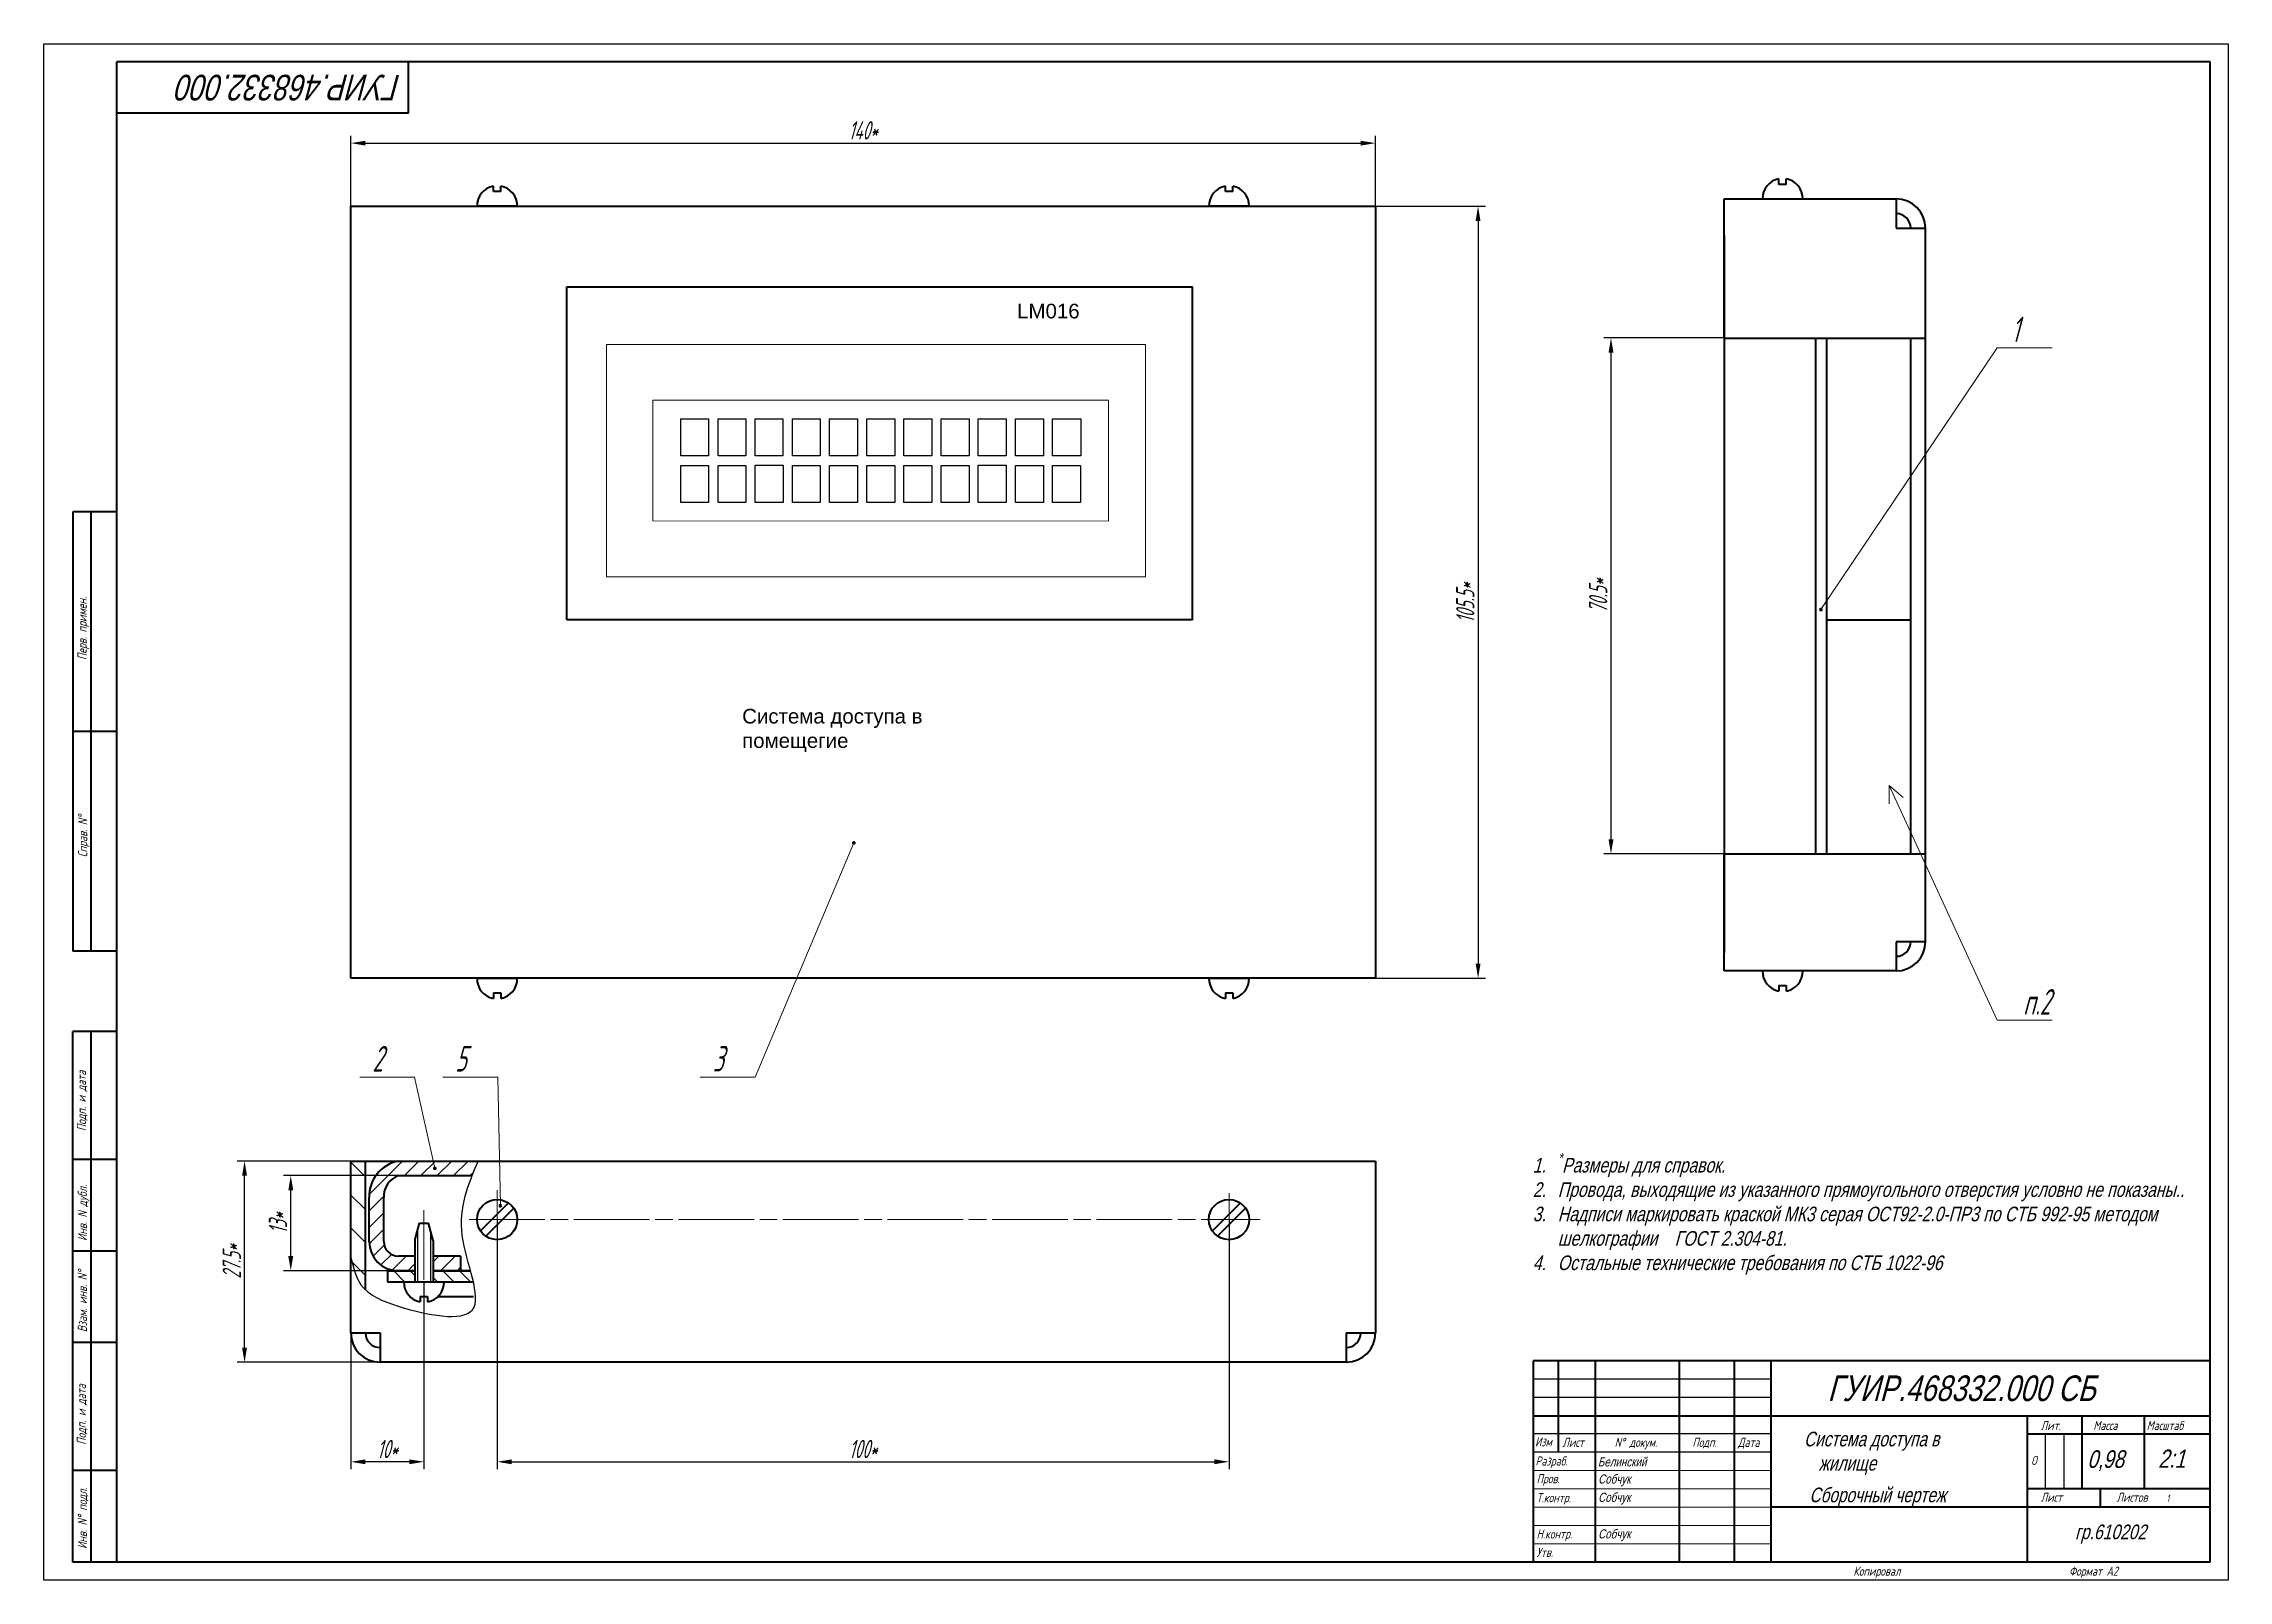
# Model space of a CAD drawing. Header units: millimetres. Extents: x 4478846 to 4492776, y 3796523 to 3799112.
# Drawn here: x 4491936 to 4492533, y 3796523 to 3796943 of the extents above; entities that cross this region are included whole.
import ezdxf
from ezdxf.enums import TextEntityAlignment as Align

# ---------------------------------------------------------------- set-up
doc = ezdxf.new("R2010")
doc.units = ezdxf.units.MM
doc.linetypes.add('CENTER2', pattern=[28.575, 19.05, -3.175, 3.175, -3.175])
doc.linetypes.add('HIDDEN2', pattern=[4.7625, 3.175, -1.5875])
doc.layers.get('0').update_dxf_attribs({"lineweight": 25})
doc.layers.get('Defpoints').update_dxf_attribs({"color": 5})
for name, color, linetype, lineweight in [('1', 1, 'Continuous', 40), ('2', 3, 'CENTER2', 20), ('3', 2, 'HIDDEN2', 20), ('dim', 7, 'Continuous', 20), ('Основная', 7, 'Continuous', 40), ('тонкая', 7, 'Continuous', 13)]:
    doc.layers.add(name, color=color, linetype=linetype, lineweight=lineweight)
for name, color, linetype in [('KONTUR', 7, 'Continuous'), ('Mechanical4', 56, 'Continuous'), ('MultiLayer', 9, 'Continuous'), ('Текст', 4, 'Continuous')]:
    doc.layers.add(name, color=color, linetype=linetype)
doc.styles.add('35', font='gostw.shx', dxfattribs={"width": 0.65, "oblique": 15, "height": 3.5})
doc.styles.add('5', font='gostw.shx', dxfattribs={"width": 0.75, "oblique": 15, "height": 5})
doc.styles.add('7', font='gostw.shx', dxfattribs={"width": 0.75, "oblique": 15, "height": 7})
doc.styles.add('ESKD', font='standarteskd.shx', dxfattribs={"width": 0.8, "oblique": 15})
doc.styles.get("Standard").update_dxf_attribs({"font": 'arial.ttf'})
doc.styles.add('стиль1', font='romans.shx', dxfattribs={"width": 0.75, "oblique": 15, "height": 3.5})
doc.dimstyles.new('BUT$0', dxfattribs={"dimtxt": 3.5, "dimasz": 4, "dimexe": 2, "dimexo": 0, "dimgap": 1, "dimtad": 1, "dimdec": 4, "dimzin": 9, "dimdsep": 46, "dimtxsty": '35', "dimcen": 0, "dimclrd": 256, "dimclre": 256, "dimclrt": 256, "dimadec": 0, "dimazin": 0, "dimtfac": 0.7, "dimtdec": 4, "dimtmove": 0, "dimatfit": 0, "dimfxl": 1, "dimtolj": 1, "dimtzin": 9, "dimarcsym": 0})

msp = doc.modelspace()

# ---------------------------------------------------------------- texts
at = {"oblique": 15, "width": 0.75}
for s, p in [('Система доступа в ', (4492416.77947, 3796559.48513)), ('жилище', (4492420.77486, 3796552.85956)), ('Сборочный чертеж', (4492418.25905, 3796544.20611))]:
    msp.add_text(s, height=4, dxfattribs=at).set_placement(p)
at = {"insert": (4492033.46461, 3796927.36336), "char_height": 7, "attachment_point": 1, "rotation": 180, "style": 'ESKD'}
msp.add_mtext_dynamic_manual_height_columns('ГУИР.468332.000 ', width=101.2474268, gutter_width=20, heights=[0], dxfattribs=at)
at = {"char_height": 4, "attachment_point": 1}
for s, width, insert in [('LM016', 40.9117523, (4492201.7507, 3796871.78936)), ('Система доступа в помещегие', 63.2140763, (4492126.61127, 3796761.06186))]:
    msp.add_mtext_dynamic_manual_height_columns(s, width=width, gutter_width=12.5, heights=[0], dxfattribs=dict(at, insert=insert))
at = {"attachment_point": 1, "style": 'ESKD'}
for s, width, insert, char_height in [('ГУИР.468332.000 СБ', 101.2474268, (4492423.21665, 3796578.86501), 7), ('Белинский', 29.917041, (4492360.45688, 3796556.49876), 2.5), ('Собчук', 29.917041, (4492360.52478, 3796551.81725), 2.5), ('Собчук', 29.917041, (4492360.52478, 3796546.81725), 2.5), ('Собчук', 29.917041, (4492360.52478, 3796536.81725), 2.5)]:
    msp.add_mtext_dynamic_manual_height_columns(s, width=width, gutter_width=20, heights=[0], dxfattribs=dict(at, insert=insert, char_height=char_height))
at = {"color": 7, "attachment_point": 1, "style": 'ESKD'}
for s, width, insert, char_height in [('0,98', 101.2474268, (4492494.21957, 3796558.40495), 4.8), ('2:1 ', 101.2474268, (4492513.55532, 3796558.61794), 5), ('гр.610202', 28.8781576, (4492490.85367, 3796538.10662), 4)]:
    msp.add_mtext_dynamic_manual_height_columns(s, width=width, gutter_width=20, heights=[0], dxfattribs=dict(at, insert=insert, char_height=char_height))
at = {"layer": '1', "style": '7', "oblique": 15, "width": 0.75}
for s, p in [('1', (4492474.49058, 3796861.26686)), ('п.2', (4492480.36558, 3796677.48063)), ('2', (4492026.99978, 3796661.93145)), ('5', (4492049.73176, 3796661.93145)), ('3', (4492120.05178, 3796661.93145))]:
    msp.add_text(s, height=7, dxfattribs=at).set_placement(p, align=Align.CENTER)
at = {"layer": 'MultiLayer', "color": 7, "lineweight": -2, "insert": (4492338.66426, 3796639.69135), "char_height": 4, "attachment_point": 1, "style": 'ESKD'}
msp.add_mtext_dynamic_manual_height_columns('\\A1;\\pxi-1.7082,l2.7082,t2.7082;1.^I{\\H0.7x;\\S*^ ;}Размеры для справок.{\\A0;\\P}2.^IПровода, выходящие из указанного прямоугольного отверстия условно не показаны{\\A0;..\\P3.^IНадписи маркировать краской МК3 серая ОСТ92-2.0-ПР3 по СТБ 992-95 методом шелкографии    ГОСТ 2.304-81.\\P4.^IОстальные технические требования по СТБ 1022-96}', width=187.5961338, gutter_width=50, heights=[74.00186], dxfattribs=at)
at = {"layer": 'Текст', "color": 7, "style": 'стиль1', "oblique": 15, "width": 0.75}
for s, p in [('Перв. примен.', (4491947.49119, 3796774.38527)), ('Справ. N%%d', (4491947.64626, 3796720.50019)), ('Подп. и дата', (4491947.31204, 3796645.64315)), ('Инв. N дубл.', (4491947.55668, 3796615.61826)), ('Взам. инв. N%%d', (4491947.55668, 3796590.69099)), ('Подп. и дата', (4491947.26182, 3796559.90641)), ('Инв. N%%d подл.', (4491947.55668, 3796531.4402))]:
    msp.add_text(s, height=2.5, rotation=90, dxfattribs=at).set_placement(p)
at = {"layer": 'Текст', "style": 'стиль1', "oblique": 15, "width": 0.75}
for s, p in [('Изм', (4492343.28341, 3796559.48488)), ('Лист', (4492350.75917, 3796559.33458)), ('N%%d докум. ', (4492365.04284, 3796559.33458)), ('Подп.', (4492386.29534, 3796559.33458)), ('Дата', (4492398.74645, 3796559.33458)), ('Разраб.', (4492343.39958, 3796554.23395)), ('Пров.', (4492343.70048, 3796549.40184)), ('Т.контр.', (4492343.70048, 3796544.20693)), ('Н.контр.', (4492343.70048, 3796534.2847))]:
    msp.add_text(s, height=2.5, dxfattribs=at).set_placement(p)
at = {"layer": 'Текст', "color": 7, "style": 'стиль1', "oblique": 15, "width": 0.75}
for s, height, p in [('Лит.', 2.5, (4492481.45625, 3796563.93795)), ('Масса', 2.5, (4492495.83075, 3796563.93795)), ('Масштаб', 2.5, (4492510.42297, 3796563.93795)), ('О', 2.5, (4492478.86118, 3796554.39578)), ('Лист', 2.5, (4492481.45625, 3796544.32408)), ('Листов', 2.5, (4492502.18066, 3796544.32408)), ('1', 2, (4492515.82872, 3796544.2885)), ('Утв.', 2.5, (4492343.70048, 3796529.26509))]:
    msp.add_text(s, height=height, dxfattribs=at).set_placement(p)
at = {"layer": 'Текст', "color": 7, "true_color": 0xffffff, "style": 'стиль1', "oblique": 15, "width": 0.75}
for s, p in [('Копировал', (4492430.27381, 3796524.12277)), ('Формат А2', (4492489.20238, 3796524.12277))]:
    msp.add_text(s, height=2.5, dxfattribs=at).set_placement(p)

# ---------------------------------------------------------------- blocks, each defined once
blk = doc.blocks.new('*D330')
at = {"layer": 'Defpoints', "color": 0, "transparency": 16777216}
for p in [(4492003.26, 3796633.48), (4492049.66, 3796633.48), (4492029.66, 3796607.48)]:
    blk.add_point(p, dxfattribs=at)
at = {"layer": 'dim', "lineweight": -2, "transparency": 16777216}
for p, q in [((4492049.66, 3796633.48), (4492001.26, 3796633.48)), ((4492003.26, 3796611.48), (4492003.26, 3796629.48)), ((4492029.66, 3796607.48), (4492001.26, 3796607.48))]:
    blk.add_line(p, q, dxfattribs=at)
at = {"layer": 'dim', "transparency": 16777216}
for points in [[(4492002.59, 3796629.48), (4492003.92, 3796629.48), (4492003.26, 3796633.48)], [(4492002.59, 3796611.48), (4492003.92, 3796611.48), (4492003.26, 3796607.48)]]:
    blk.add_solid(points, dxfattribs=at)
at = {"layer": 'dim', "transparency": 16777216, "insert": (4491999.76, 3796620.48), "char_height": 5, "attachment_point": 5, "rotation": 90, "style": '5'}
blk.add_mtext('\\A1;13*', dxfattribs=at)
blk = doc.blocks.new('*D331')
at = {"layer": 'Defpoints', "color": 0, "transparency": 16777216}
for p in [(4491990.63, 3796637.48), (4492023.66, 3796637.48), (4492027.66, 3796582.48)]:
    blk.add_point(p, dxfattribs=at)
at = {"layer": 'dim', "lineweight": -2, "transparency": 16777216}
for p, q in [((4492023.66, 3796637.48), (4491988.63, 3796637.48)), ((4491990.63, 3796586.48), (4491990.63, 3796633.48)), ((4492027.66, 3796582.48), (4491988.63, 3796582.48))]:
    blk.add_line(p, q, dxfattribs=at)
at = {"layer": 'dim', "transparency": 16777216}
for points in [[(4491989.96, 3796633.48), (4491991.3, 3796633.48), (4491990.63, 3796637.48)], [(4491989.96, 3796586.48), (4491991.3, 3796586.48), (4491990.63, 3796582.48)]]:
    blk.add_solid(points, dxfattribs=at)
at = {"layer": 'dim', "transparency": 16777216, "insert": (4491987.13, 3796609.98), "char_height": 5, "attachment_point": 5, "rotation": 90, "style": '5'}
blk.add_mtext('\\A1;27.5*', dxfattribs=at)
blk = doc.blocks.new('*D326')
at = {"layer": 'Defpoints', "color": 0, "transparency": 16777216}
for p in [(4492299.66, 3796915.69), (4492019.66, 3796898.43), (4492299.66, 3796898.43)]:
    blk.add_point(p, dxfattribs=at)
at = {"layer": 'dim', "lineweight": -2, "transparency": 16777216}
for p, q in [((4492019.66, 3796898.43), (4492019.66, 3796917.69)), ((4492023.66, 3796915.69), (4492295.66, 3796915.69)), ((4492299.66, 3796898.43), (4492299.66, 3796917.69))]:
    blk.add_line(p, q, dxfattribs=at)
at = {"layer": 'dim', "transparency": 16777216}
for points in [[(4492023.66, 3796916.35), (4492023.66, 3796915.02), (4492019.66, 3796915.69)], [(4492295.66, 3796916.35), (4492295.66, 3796915.02), (4492299.66, 3796915.69)]]:
    blk.add_solid(points, dxfattribs=at)
at = {"layer": 'dim', "transparency": 16777216, "insert": (4492159.66, 3796919.19), "char_height": 5, "attachment_point": 5, "style": '5'}
blk.add_mtext('\\A1;140*', dxfattribs=at)
blk = doc.blocks.new('*D327')
at = {"layer": 'Defpoints', "color": 0, "transparency": 16777216}
for p in [(4492299.66, 3796898.43), (4492299.66, 3796687.43), (4492327.72, 3796687.43)]:
    blk.add_point(p, dxfattribs=at)
at = {"layer": 'dim', "lineweight": -2, "transparency": 16777216}
for p, q in [((4492299.66, 3796898.43), (4492329.72, 3796898.43)), ((4492327.72, 3796894.43), (4492327.72, 3796691.43)), ((4492299.66, 3796687.43), (4492329.72, 3796687.43))]:
    blk.add_line(p, q, dxfattribs=at)
at = {"layer": 'dim', "transparency": 16777216}
for points in [[(4492327.05, 3796894.43), (4492328.38, 3796894.43), (4492327.72, 3796898.43)], [(4492327.05, 3796691.43), (4492328.38, 3796691.43), (4492327.72, 3796687.43)]]:
    blk.add_solid(points, dxfattribs=at)
at = {"layer": 'dim', "transparency": 16777216, "insert": (4492324.22, 3796790.04), "char_height": 5, "attachment_point": 5, "rotation": 90, "style": '5'}
blk.add_mtext('\\A1;105.5*', dxfattribs=at)
blk = doc.blocks.new('*D328')
at = {"layer": 'Defpoints', "color": 0, "transparency": 16777216}
for p in [(4492059.66, 3796621.48), (4492259.66, 3796621.48), (4492259.66, 3796555.27)]:
    blk.add_point(p, dxfattribs=at)
at = {"layer": 'dim', "lineweight": -2, "transparency": 16777216}
for p, q in [((4492059.66, 3796621.48), (4492059.66, 3796553.27)), ((4492259.66, 3796621.48), (4492259.66, 3796553.27)), ((4492063.66, 3796555.27), (4492255.66, 3796555.27))]:
    blk.add_line(p, q, dxfattribs=at)
at = {"layer": 'dim', "transparency": 16777216}
for points in [[(4492063.66, 3796555.93), (4492063.66, 3796554.6), (4492059.66, 3796555.27)], [(4492255.66, 3796555.93), (4492255.66, 3796554.6), (4492259.66, 3796555.27)]]:
    blk.add_solid(points, dxfattribs=at)
at = {"layer": 'dim', "transparency": 16777216, "insert": (4492159.66, 3796558.77), "char_height": 5, "attachment_point": 5, "style": '5'}
blk.add_mtext('\\A1;100*', dxfattribs=at)
blk = doc.blocks.new('*D329')
at = {"layer": 'Defpoints', "color": 0, "transparency": 16777216}
for p in [(4492019.66, 3796604.66), (4492039.66, 3796604.48), (4492019.66, 3796555.27)]:
    blk.add_point(p, dxfattribs=at)
at = {"layer": 'dim', "lineweight": -2, "transparency": 16777216}
for p, q in [((4492019.66, 3796604.66), (4492019.66, 3796553.27)), ((4492039.66, 3796604.48), (4492039.66, 3796553.27)), ((4492035.66, 3796555.27), (4492023.66, 3796555.27))]:
    blk.add_line(p, q, dxfattribs=at)
at = {"layer": 'dim', "transparency": 16777216}
for points in [[(4492023.66, 3796555.93), (4492023.66, 3796554.6), (4492019.66, 3796555.27)], [(4492035.66, 3796555.93), (4492035.66, 3796554.6), (4492039.66, 3796555.27)]]:
    blk.add_solid(points, dxfattribs=at)
at = {"layer": 'dim', "transparency": 16777216, "insert": (4492029.66, 3796558.77), "char_height": 5, "attachment_point": 5, "style": '5'}
blk.add_mtext('\\A1;10*', dxfattribs=at)
blk = doc.blocks.new('*D332')
at = {"layer": 'Defpoints', "color": 0, "transparency": 16777216}
for p in [(4492394.95, 3796862.43), (4492364.04, 3796721.43), (4492394.95, 3796721.43)]:
    blk.add_point(p, dxfattribs=at)
at = {"layer": 'dim', "lineweight": -2, "transparency": 16777216}
for p, q in [((4492394.95, 3796862.43), (4492362.04, 3796862.43)), ((4492364.04, 3796858.43), (4492364.04, 3796725.43)), ((4492394.95, 3796721.43), (4492362.04, 3796721.43))]:
    blk.add_line(p, q, dxfattribs=at)
at = {"layer": 'dim', "transparency": 16777216}
for points in [[(4492363.37, 3796858.43), (4492364.71, 3796858.43), (4492364.04, 3796862.43)], [(4492363.37, 3796725.43), (4492364.71, 3796725.43), (4492364.04, 3796721.43)]]:
    blk.add_solid(points, dxfattribs=at)
at = {"layer": 'dim', "transparency": 16777216, "insert": (4492360.54, 3796791.93), "char_height": 5, "attachment_point": 5, "rotation": 90, "style": '5'}
blk.add_mtext('\\A1;70.5*', dxfattribs=at)

# ---------------------------------------------------------------- dimensions: what is measured, and where the dimension line sits
at = {"layer": 'dim'}
for base, p1, p2, picture, middle in [((4492299.65737, 3796915.68665), (4492019.65737, 3796898.42693), (4492299.65737, 3796898.42693), '*D326', (4492159.65737, 3796919.18665)), ((4492259.65737, 3796555.26642), (4492059.65737, 3796621.47558), (4492259.65737, 3796621.47558), '*D328', (4492159.65737, 3796558.76642)), ((4492019.65737, 3796555.26642), (4492039.65737, 3796604.47558), (4492019.65737, 3796604.6585), '*D329', (4492029.65737, 3796558.76642))]:
    dim = msp.add_linear_dim(base=base, p1=p1, p2=p2, text='<>*', dimstyle='BUT$0', override={"dimlfac": 0.5, "dimtxsty": '5'}, dxfattribs=at)
    dim.commit()
    dim.dimension.update_dxf_attribs({"geometry": picture, "text_midpoint": middle})
dim = msp.add_linear_dim(base=(4492327.71694, 3796687.42693), p1=(4492299.65737, 3796898.42693), p2=(4492299.65737, 3796687.42693), angle=90, text='<>*', dimstyle='BUT$0', override={"dimlfac": 0.5, "dimtxsty": '5'}, dxfattribs=at)
dim.commit()
dim.dimension.update_dxf_attribs({"geometry": '*D327', "text_midpoint": (4492327.71694, 3796790.04396), "dimtype": 160})
for base, p1, p2, angle, picture, middle in [((4492364.0401, 3796721.42694), (4492394.94553, 3796862.42694), (4492394.94553, 3796721.42694), 90, '*D332', (4492360.5401, 3796791.92694)), ((4491990.63064, 3796637.47558), (4492027.65737, 3796582.47558), (4492023.65737, 3796637.47558), 270, '*D331', (4491987.13064, 3796609.97558)), ((4492003.25589, 3796633.47558), (4492029.65737, 3796607.47558), (4492049.65737, 3796633.47558), 270, '*D330', (4491999.75589, 3796620.47558))]:
    dim = msp.add_linear_dim(base=base, p1=p1, p2=p2, angle=angle, text='<>*', dimstyle='BUT$0', override={"dimlfac": 0.5, "dimtxsty": '5'}, dxfattribs=at)
    dim.commit()
    dim.dimension.update_dxf_attribs({"geometry": picture, "text_midpoint": middle})

# ---------------------------------------------------------------- hatches: boundary and pattern name
h = msp.add_hatch()
h.set_pattern_fill('ANSI31', color=256, scale=2, angle=90)
h.set_pattern_definition([(135, (4489029.4106, 3796511.251), (-4.490128, -4.490128), [])])
edge = h.paths.add_edge_path()
edge.add_spline(control_points=[(4492023.65737, 3796602.25697), (4492023.20994, 3796602.68905), (4492021.20222, 3796605.01591), (4492020.34317, 3796608.43031), (4492019.65737, 3796611.1561)], knot_values=[0, 0, 0, 0, 2.017783182, 10.004981514, 10.004981514, 10.004981514, 10.004981514], degree=3, periodic=0)
edge.add_line((4492019.65737, 3796611.1561), (4492019.65737, 3796637.47558))
edge.add_line((4492019.65737, 3796637.47558), (4492023.65737, 3796637.47558))
edge.add_line((4492023.65737, 3796637.47558), (4492023.65737, 3796602.25697))
h = msp.add_hatch()
h.set_pattern_fill('ANSI31', color=256)
h.set_pattern_definition([(45, (4489029.4106, 3796511.251), (-2.245064, 2.245064), [])])
h.paths.add_polyline_path([(4492049.65737, 3796607.47558), (4492042.15959, 3796607.47558), (4492042.15959, 3796611.47558), (4492049.65737, 3796611.47558)], flags=17)
edge = h.paths.add_edge_path()
edge.add_line((4492037.15515, 3796607.47558), (4492032.65737, 3796607.47558))
edge.add_arc((4492032.65737, 3796615.47558), 8, 225.472828, 270, ccw=False)
edge.add_line((4492027.04739, 3796609.77224), (4492027.44736, 3796611.35479))
edge.add_arc((4492027.50862, 3796611.59717), 0.25, 255.81639624, 360)
edge.add_arc((4492027.50862, 3796611.59717), 0.25, 360, 540)
edge.add_arc((4492027.50862, 3796611.59717), 0.25, 180, 255.81639624)
edge.add_line((4492027.44736, 3796611.35479), (4492027.04739, 3796609.77224))
edge.add_arc((4492032.65737, 3796615.47558), 8, 180, 225.472828, ccw=False)
edge.add_line((4492024.65737, 3796615.47558), (4492024.65737, 3796627.47558))
edge.add_arc((4492034.57429, 3796627.74205), 9.9205, 101.14121716, 181.53916633, ccw=False)
edge.add_line((4492032.65737, 3796637.47558), (4492054.47788, 3796637.47558))
edge.add_spline(control_points=[(4492054.47788, 3796637.47558), (4492053.91266, 3796636.14698), (4492053.34743, 3796634.81838), (4492052.81695, 3796633.47558)], knot_values=[82.056167581, 82.056167581, 82.056167581, 82.056167581, 86.456230886, 86.456230886, 86.456230886, 86.456230886], degree=3, periodic=0)
edge.add_line((4492052.81695, 3796633.47558), (4492032.65737, 3796633.47558))
edge.add_arc((4492034.78626, 3796627.72299), 6.13388, 110.30825796, 182.31160699)
edge.add_line((4492028.65737, 3796627.47558), (4492028.65737, 3796615.47558))
edge.add_arc((4492032.65737, 3796615.47558), 4, 180, 270)
edge.add_line((4492032.65737, 3796611.47558), (4492037.15515, 3796611.47558))
edge.add_line((4492037.15515, 3796611.47558), (4492037.15515, 3796607.47558))
h = msp.add_hatch()
h.set_pattern_fill('ANSI31', color=256, angle=90)
h.set_pattern_definition([(135, (4489029.4106, 3796511.251), (-2.245064, -2.245064), [])])
h.paths.add_polyline_path([(4492037.15515, 3796604.47558), (4492029.65737, 3796604.47558), (4492029.65737, 3796607.47558), (4492037.15515, 3796607.47558)])
edge = h.paths.add_edge_path()
edge.add_line((4492053.15116, 3796604.47558), (4492042.15959, 3796604.47558))
edge.add_line((4492042.15959, 3796604.47558), (4492042.15959, 3796607.47558))
edge.add_line((4492042.15959, 3796607.47558), (4492052.38603, 3796607.47558))
edge.add_spline(control_points=[(4492052.38603, 3796607.47558), (4492052.66579, 3796606.44399), (4492052.92962, 3796605.43828), (4492053.15116, 3796604.47558)], knot_values=[54.51421277, 54.51421277, 54.51421277, 54.51421277, 57.268847586, 57.268847586, 57.268847586, 57.268847586], degree=3, periodic=0)

# ---------------------------------------------------------------- linework, layer by layer
for p, q in [((4492037.90394, 3796618.55753), (4492037.90394, 3796604.47558)), ((4492041.41081, 3796618.55753), (4492041.41081, 3796604.47558)), ((4492407.73828, 3796577.87277), (4492342.73828, 3796577.87277)), ((4492407.73828, 3796572.87277), (4492342.73828, 3796572.87277)), ((4492407.73828, 3796562.87277), (4492342.73828, 3796562.87277)), ((4492407.73828, 3796557.87277), (4492342.73828, 3796557.87277))]:
    msp.add_line(p, q)
at = {"color": 7}
msp.add_line((4492477.73828, 3796527.87277), (4492477.73828, 3796527.87277), dxfattribs=at)
msp.add_spline([(4492019.65737, 3796611.1561), (4492022.44684, 3796603.67183), (4492032.64844, 3796597.80489), (4492052.91185, 3796596.82707), (4492050.13238, 3796617.13377), (4492054.47788, 3796637.47558)], degree=3)
at = {"layer": '1'}
for p, q in [((4492058.65737, 3796902.42693), (4492058.65737, 3796903.94372)), ((4492060.65737, 3796902.42693), (4492058.65737, 3796902.42693)), ((4492060.65737, 3796902.42693), (4492060.65737, 3796903.94372)), ((4492258.65737, 3796902.42693), (4492258.65737, 3796903.94372)), ((4492260.65737, 3796902.42693), (4492258.65737, 3796902.42693)), ((4492260.65737, 3796902.42693), (4492260.65737, 3796903.94372)), ((4492409.94553, 3796904.42694), (4492409.94553, 3796905.94372)), ((4492411.94553, 3796904.42694), (4492409.94553, 3796904.42694)), ((4492411.94553, 3796904.42694), (4492411.94553, 3796905.94372)), ((4492019.65737, 3796898.42693), (4492299.65737, 3796898.42693)), ((4492019.65737, 3796687.42693), (4492019.65737, 3796898.42693)), ((4492065.1563, 3796898.42693), (4492054.15844, 3796898.42693)), ((4492265.1563, 3796898.42693), (4492254.15844, 3796898.42693)), ((4492299.65737, 3796898.42693), (4492299.65737, 3796687.42693)), ((4492394.94553, 3796862.42694), (4492394.94553, 3796900.42694)), ((4492394.94553, 3796900.42694), (4492441.94553, 3796900.42694)), ((4492441.94553, 3796900.42694), (4492441.94553, 3796892.42694)), ((4492394.94553, 3796890.42694), (4492394.94553, 3796694.42694)), ((4492441.94553, 3796892.42694), (4492449.94553, 3796892.42694)), ((4492449.94553, 3796697.42694), (4492449.94553, 3796892.42694)), ((4492078.65573, 3796785.42693), (4492078.65573, 3796876.42693)), ((4492078.65573, 3796876.42693), (4492249.65573, 3796876.42693)), ((4492249.65573, 3796785.42693), (4492249.65573, 3796876.42693)), ((4492394.94553, 3796862.42694), (4492449.94553, 3796862.42694)), ((4492419.94553, 3796862.42694), (4492419.94553, 3796721.42694)), ((4492422.94553, 3796862.42694), (4492422.94553, 3796721.42694)), ((4492445.94553, 3796721.42694), (4492445.94553, 3796862.42694)), ((4492249.65573, 3796785.42693), (4492078.65573, 3796785.42693)), ((4492422.94553, 3796785.42693), (4492445.94553, 3796785.42693)), ((4492394.94553, 3796689.42694), (4492394.94553, 3796721.42694)), ((4492394.94553, 3796721.42694), (4492449.94553, 3796721.42694)), ((4492449.94553, 3796697.42694), (4492441.94553, 3796697.42694)), ((4492441.94553, 3796697.42694), (4492441.94553, 3796689.42694)), ((4492299.65737, 3796687.42693), (4492019.65737, 3796687.42693)), ((4492054.15844, 3796687.42693), (4492065.1563, 3796687.42693)), ((4492254.15844, 3796687.42693), (4492265.1563, 3796687.42693)), ((4492441.94553, 3796689.42694), (4492394.94553, 3796689.42694)), ((4492058.65737, 3796683.42693), (4492058.65737, 3796681.91015)), ((4492058.65737, 3796683.42693), (4492060.65737, 3796683.42693)), ((4492060.65737, 3796683.42693), (4492060.65737, 3796681.91015)), ((4492258.65737, 3796683.42693), (4492258.65737, 3796681.91015)), ((4492258.65737, 3796683.42693), (4492260.65737, 3796683.42693)), ((4492260.65737, 3796683.42693), (4492260.65737, 3796681.91015)), ((4492409.94553, 3796685.42694), (4492409.94553, 3796683.91016)), ((4492409.94553, 3796685.42694), (4492411.94553, 3796685.42694)), ((4492411.94553, 3796685.42694), (4492411.94553, 3796683.91016)), ((4492019.65737, 3796590.47558), (4492019.65737, 3796637.47558)), ((4492019.65737, 3796637.47558), (4492299.65737, 3796637.47558)), ((4492023.65737, 3796602.29218), (4492023.65737, 3796637.47558)), ((4492032.65737, 3796637.47558), (4492286.65737, 3796637.47558)), ((4492032.65737, 3796633.47558), (4492052.81865, 3796633.47558)), ((4492299.65737, 3796637.47558), (4492299.65737, 3796590.47558)), ((4492024.65737, 3796615.47558), (4492024.65737, 3796627.47558)), ((4492028.65737, 3796615.47558), (4492028.65737, 3796627.47558)), ((4492062.77453, 3796626.00695), (4492055.126, 3796618.35842)), ((4492064.18874, 3796624.59274), (4492056.54021, 3796616.94421)), ((4492262.77453, 3796626.00695), (4492255.126, 3796618.35842)), ((4492264.18874, 3796624.59274), (4492256.54021, 3796616.94421)), ((4492037.15515, 3796615.76301), (4492038.41788, 3796620.47558)), ((4492037.15515, 3796615.76301), (4492037.15515, 3796604.47558)), ((4492038.41788, 3796620.47558), (4492040.89687, 3796620.47558)), ((4492042.15959, 3796615.76301), (4492040.89687, 3796620.47558)), ((4492042.15959, 3796615.76301), (4492042.15959, 3796604.47558)), ((4492037.15515, 3796611.47558), (4492032.65737, 3796611.47558)), ((4492049.65737, 3796611.47558), (4492042.15959, 3796611.47558)), ((4492049.65737, 3796611.47558), (4492049.65737, 3796607.47558)), ((4492037.15515, 3796607.47558), (4492029.65737, 3796607.47558)), ((4492029.65737, 3796607.47558), (4492037.15515, 3796607.47558)), ((4492029.65737, 3796607.47558), (4492029.65737, 3796604.47558)), ((4492029.65737, 3796604.47558), (4492053.16613, 3796604.47558)), ((4492034.15844, 3796604.47558), (4492045.1563, 3796604.47558)), ((4492052.38603, 3796607.47558), (4492042.15959, 3796607.47558)), ((4492042.15959, 3796607.47558), (4492052.43543, 3796607.47558)), ((4492038.65737, 3796600.47558), (4492038.65737, 3796598.9588)), ((4492038.65737, 3796600.47558), (4492040.65737, 3796600.47558)), ((4492038.65737, 3796600.47558), (4492038.65737, 3796598.9588)), ((4492038.65737, 3796600.47558), (4492040.65737, 3796600.47558)), ((4492040.65737, 3796600.47558), (4492040.65737, 3796598.9588)), ((4492040.65737, 3796600.47558), (4492040.65737, 3796598.9588)), ((4492043.2513, 3796600.47558), (4492053.16613, 3796600.47558)), ((4492019.65737, 3796590.47558), (4492027.65737, 3796590.47558)), ((4492027.65737, 3796590.47558), (4492027.65737, 3796582.47558)), ((4492291.65737, 3796590.47558), (4492291.65737, 3796582.47558)), ((4492291.65737, 3796590.47558), (4492299.65737, 3796590.47558)), ((4492291.65737, 3796582.47558), (4492027.65737, 3796582.47558))]:
    msp.add_line(p, q, dxfattribs=at)
for centre in [(4492059.65737, 3796621.47558), (4492259.65737, 3796621.47558)]:
    msp.add_circle(centre, 5.5, dxfattribs=at)
for centre, radius, start, end in [((4492059.65737, 3796898.53539), 5.5, 100.47568169, 181.129893), ((4492059.65737, 3796898.53539), 5.5, 358.870107, 79.52431831), ((4492259.65737, 3796898.53539), 5.5, 100.47568169, 181.129893), ((4492259.65737, 3796898.53539), 5.5, 358.870107, 79.52431831), ((4492410.94553, 3796900.5354), 5.5, 100.47568169, 181.129893), ((4492410.94553, 3796900.5354), 5.5, 358.870107, 79.52431831), ((4492441.94553, 3796892.42694), 8, 0, 90), ((4492441.94553, 3796892.42694), 4, 0, 90), ((4492441.94553, 3796697.42694), 4, 270, 0), ((4492441.94553, 3796697.42694), 8, 270, 0), ((4492059.65737, 3796687.31848), 5.5, 178.870107, 259.52431831), ((4492059.65737, 3796687.31848), 5.5, 280.47568169, 1.129893), ((4492259.65737, 3796687.31848), 5.5, 178.870107, 259.52431831), ((4492259.65737, 3796687.31848), 5.5, 280.47568169, 1.129893), ((4492410.94553, 3796689.31849), 5.5, 178.870107, 259.52431831), ((4492410.94553, 3796689.31849), 5.5, 280.47568169, 1.129893), ((4492034.57429, 3796627.74205), 9.9205, 101.14121715, 181.53916633), ((4492034.78626, 3796627.72299), 6.13388, 110.30825794, 182.31160697), ((4492032.65737, 3796615.47558), 8, 180, 270), ((4492032.65737, 3796615.47558), 4, 180, 270), ((4492039.65737, 3796604.36713), 5.5, 178.870107, 259.52431831), ((4492039.65737, 3796604.36713), 5.5, 178.870107, 259.52431831), ((4492039.65737, 3796604.36713), 5.5, 280.47568169, 1.129893), ((4492039.65737, 3796604.36713), 5.5, 280.47568169, 1.129893), ((4492027.65737, 3796590.47558), 8, 180, 270), ((4492027.65737, 3796590.47558), 4, 180, 270), ((4492291.65737, 3796590.47558), 4, 270, 0), ((4492291.65737, 3796590.47558), 8, 270, 0)]:
    msp.add_arc(centre, radius, start, end, dxfattribs=at)
at = {"layer": '2'}
for p, q in [((4492059.65737, 3796613.66027), (4492059.65737, 3796629.5078)), ((4492259.65737, 3796613.77714), (4492259.65737, 3796628.7192)), ((4492039.65737, 3796624.08378), (4492039.65737, 3796596.95859)), ((4492052.03485, 3796621.47558), (4492268.20395, 3796621.47558)), ((4492053.65737, 3796621.47558), (4492265.65737, 3796621.47558))]:
    msp.add_line(p, q, dxfattribs=at)
at = {"layer": '3'}
for p, q in [((4492037.15515, 3796604.47558), (4492037.15515, 3796608.47558)), ((4492042.15959, 3796604.47558), (4492042.15959, 3796608.47558))]:
    msp.add_line(p, q, dxfattribs=at)
at = {"layer": 'dim'}
for p, q in [((4492421.4222, 3796788.20272), (4492469.58522, 3796859.76686)), ((4492469.58522, 3796859.76686), (4492484.58522, 3796859.76686)), ((4492440.06078, 3796740.07408), (4492469.58522, 3796675.98063)), ((4492440.06078, 3796740.07408), (4492440.06078, 3796735.07408)), ((4492440.06078, 3796740.07408), (4492443.86088, 3796736.82459)), ((4492157.13259, 3796724.42014), (4492130.14642, 3796660.43145)), ((4492469.58522, 3796675.98063), (4492484.58522, 3796675.98063)), ((4492022.09442, 3796660.43145), (4492037.09442, 3796660.43145)), ((4492042.62372, 3796635.47989), (4492037.09442, 3796660.43145)), ((4492044.8264, 3796660.43145), (4492059.8264, 3796660.43145)), ((4492060.52722, 3796625.24548), (4492059.8264, 3796660.43145)), ((4492115.14642, 3796660.43145), (4492130.14642, 3796660.43145))]:
    msp.add_line(p, q, dxfattribs=at)
at = {"layer": 'dim', "const_width": 0.5, "flags": 128}
for points in [[(4492421.1722, 3796788.20272, -1), (4492421.6722, 3796788.20272, -1)], [(4492156.88259, 3796724.42014, -1), (4492157.38259, 3796724.42014, -1)], [(4492042.37372, 3796635.47989, -1), (4492042.87372, 3796635.47989, -1)], [(4492060.27722, 3796625.24548, -1), (4492060.77722, 3796625.24548, -1)]]:
    msp.add_lwpolyline(points, format="xyb", close=True, dxfattribs=at)
at = {"layer": 'KONTUR', "color": 7}
for p, q in [((4491935.73828, 3796522.87277), (4491935.73828, 3796942.87277)), ((4491935.73828, 3796942.87277), (4492532.73828, 3796942.87277)), ((4492532.73828, 3796942.87277), (4492532.73828, 3796522.87277)), ((4492532.73828, 3796522.87277), (4491935.73828, 3796522.87277))]:
    msp.add_line(p, q, dxfattribs=at)
at = {"layer": 'Mechanical4'}
for p, q in [((4492109.85576, 3796830.18698), (4492109.85576, 3796840.31857)), ((4492109.85576, 3796840.31857), (4492117.43536, 3796840.31857)), ((4492109.85576, 3796830.18698), (4492109.85576, 3796840.31857)), ((4492109.85576, 3796840.31857), (4492117.43536, 3796840.31857)), ((4492117.43536, 3796840.31857), (4492117.43536, 3796830.18698)), ((4492117.43536, 3796840.31857), (4492117.43536, 3796830.18698)), ((4492120.01576, 3796830.18698), (4492120.01576, 3796840.29897)), ((4492120.01576, 3796840.29897), (4492127.58376, 3796840.29897)), ((4492120.01576, 3796830.18698), (4492120.01576, 3796840.29897)), ((4492120.01576, 3796840.29897), (4492127.58376, 3796840.29897)), ((4492127.58376, 3796840.29897), (4492127.58376, 3796830.18698)), ((4492127.58376, 3796840.29897), (4492127.58376, 3796830.18698)), ((4492130.17576, 3796830.18698), (4492130.17576, 3796840.30158)), ((4492130.17576, 3796840.30158), (4492137.76156, 3796840.30158)), ((4492130.17576, 3796830.18698), (4492130.17576, 3796840.30158)), ((4492130.17576, 3796840.30158), (4492137.76156, 3796840.30158)), ((4492137.76156, 3796840.30158), (4492137.76156, 3796830.18698)), ((4492137.76156, 3796840.30158), (4492137.76156, 3796830.18698)), ((4492140.33576, 3796830.18698), (4492140.33576, 3796840.30437)), ((4492140.33576, 3796840.30437), (4492147.93804, 3796840.30437)), ((4492140.33576, 3796830.18698), (4492140.33576, 3796840.30437)), ((4492140.33576, 3796840.30437), (4492147.93804, 3796840.30437)), ((4492147.93804, 3796840.30437), (4492147.93804, 3796830.18698)), ((4492147.93804, 3796840.30437), (4492147.93804, 3796830.18698)), ((4492150.49576, 3796830.18698), (4492150.49576, 3796840.33758)), ((4492150.49576, 3796840.33758), (4492158.11498, 3796840.33758)), ((4492150.49576, 3796830.18698), (4492150.49576, 3796840.33758)), ((4492150.49576, 3796840.33758), (4492158.11498, 3796840.33758)), ((4492158.11498, 3796840.33758), (4492158.11498, 3796830.18698)), ((4492158.11498, 3796840.33758), (4492158.11498, 3796830.18698)), ((4492160.65576, 3796830.18698), (4492160.65576, 3796840.29317)), ((4492160.65576, 3796840.29317), (4492168.2892, 3796840.29317)), ((4492160.65576, 3796830.18698), (4492160.65576, 3796840.29317)), ((4492160.65576, 3796840.29317), (4492168.2892, 3796840.29317)), ((4492168.2892, 3796840.29317), (4492168.2892, 3796830.18698)), ((4492168.2892, 3796840.29317), (4492168.2892, 3796830.18698)), ((4492170.81576, 3796830.18698), (4492170.81576, 3796840.33417)), ((4492170.81576, 3796840.33417), (4492178.44326, 3796840.33417)), ((4492170.81576, 3796830.18698), (4492170.81576, 3796840.33417)), ((4492170.81576, 3796840.33417), (4492178.44326, 3796840.33417)), ((4492178.44326, 3796840.33417), (4492178.44326, 3796830.18698)), ((4492178.44326, 3796840.33417), (4492178.44326, 3796830.18698)), ((4492180.97576, 3796830.18698), (4492180.97576, 3796840.33838)), ((4492180.97576, 3796840.33838), (4492188.60376, 3796840.33838)), ((4492180.97576, 3796830.18698), (4492180.97576, 3796840.33838)), ((4492180.97576, 3796840.33838), (4492188.60376, 3796840.33838)), ((4492188.60376, 3796840.33838), (4492188.60376, 3796830.18698)), ((4492188.60376, 3796840.33838), (4492188.60376, 3796830.18698)), ((4492191.13576, 3796830.18698), (4492191.13576, 3796840.33037)), ((4492191.13576, 3796840.33037), (4492198.77656, 3796840.33037)), ((4492191.13576, 3796830.18698), (4492191.13576, 3796840.33037)), ((4492191.13576, 3796840.33037), (4492198.77656, 3796840.33037)), ((4492198.77656, 3796840.33037), (4492198.77656, 3796830.18698)), ((4492198.77656, 3796840.33037), (4492198.77656, 3796830.18698)), ((4492201.29576, 3796830.18698), (4492201.29576, 3796840.32698)), ((4492201.29576, 3796840.32698), (4492208.94756, 3796840.32698)), ((4492201.29576, 3796830.18698), (4492201.29576, 3796840.32698)), ((4492201.29576, 3796840.32698), (4492208.94756, 3796840.32698)), ((4492208.94756, 3796840.32698), (4492208.94756, 3796830.18698)), ((4492208.94756, 3796840.32698), (4492208.94756, 3796830.18698)), ((4492211.45576, 3796830.18698), (4492211.45576, 3796840.31517)), ((4492211.45576, 3796840.31517), (4492219.13656, 3796840.31517)), ((4492211.45576, 3796830.18698), (4492211.45576, 3796840.31517)), ((4492211.45576, 3796840.31517), (4492219.13656, 3796840.31517)), ((4492219.13656, 3796840.31517), (4492219.13656, 3796830.18698)), ((4492219.13656, 3796840.31517), (4492219.13656, 3796830.18698)), ((4492117.43536, 3796830.18698), (4492109.85576, 3796830.18698)), ((4492117.43536, 3796830.18698), (4492109.85576, 3796830.18698)), ((4492109.85576, 3796817.48698), (4492109.85576, 3796827.61058)), ((4492109.85576, 3796827.61058), (4492117.43936, 3796827.61058)), ((4492109.85576, 3796817.48698), (4492109.85576, 3796827.61058)), ((4492109.85576, 3796827.61058), (4492117.43936, 3796827.61058)), ((4492117.43936, 3796827.61058), (4492117.43936, 3796817.48698)), ((4492117.43936, 3796827.61058), (4492117.43936, 3796817.48698)), ((4492127.58376, 3796830.18698), (4492120.01576, 3796830.18698)), ((4492127.58376, 3796830.18698), (4492120.01576, 3796830.18698)), ((4492120.01576, 3796817.48698), (4492120.01576, 3796827.60538)), ((4492120.01576, 3796827.60538), (4492127.60396, 3796827.60538)), ((4492120.01576, 3796817.48698), (4492120.01576, 3796827.60538)), ((4492120.01576, 3796827.60538), (4492127.60396, 3796827.60538)), ((4492127.60396, 3796827.60538), (4492127.60396, 3796817.48698)), ((4492127.60396, 3796827.60538), (4492127.60396, 3796817.48698)), ((4492137.76156, 3796830.18698), (4492130.17576, 3796830.18698)), ((4492137.76156, 3796830.18698), (4492130.17576, 3796830.18698)), ((4492130.17576, 3796817.48698), (4492130.17576, 3796827.63238)), ((4492130.17576, 3796827.63238), (4492137.78796, 3796827.63238)), ((4492130.17576, 3796817.48698), (4492130.17576, 3796827.63238)), ((4492130.17576, 3796827.63238), (4492137.78796, 3796827.63238)), ((4492137.78796, 3796827.63238), (4492137.78796, 3796817.48698)), ((4492137.78796, 3796827.63238), (4492137.78796, 3796817.48698)), ((4492147.93804, 3796830.18698), (4492140.33576, 3796830.18698)), ((4492147.93804, 3796830.18698), (4492140.33576, 3796830.18698)), ((4492140.33576, 3796817.48698), (4492140.33576, 3796827.58657)), ((4492140.33576, 3796827.58657), (4492147.93802, 3796827.58657)), ((4492140.33576, 3796817.48698), (4492140.33576, 3796827.58657)), ((4492140.33576, 3796827.58657), (4492147.93802, 3796827.58657)), ((4492147.93802, 3796827.58657), (4492147.93802, 3796817.48698)), ((4492147.93802, 3796827.58657), (4492147.93802, 3796817.48698)), ((4492158.11498, 3796830.18698), (4492150.49576, 3796830.18698)), ((4492158.11498, 3796830.18698), (4492150.49576, 3796830.18698)), ((4492150.49576, 3796817.48698), (4492150.49576, 3796827.59097)), ((4492150.49576, 3796827.59097), (4492158.11246, 3796827.59097)), ((4492150.49576, 3796817.48698), (4492150.49576, 3796827.59097)), ((4492150.49576, 3796827.59097), (4492158.11246, 3796827.59097)), ((4492158.11246, 3796827.59097), (4492158.11246, 3796817.48698)), ((4492158.11246, 3796827.59097), (4492158.11246, 3796817.48698)), ((4492168.2892, 3796830.18698), (4492160.65576, 3796830.18698)), ((4492168.2892, 3796830.18698), (4492160.65576, 3796830.18698)), ((4492160.65576, 3796817.48698), (4492160.65576, 3796827.57238)), ((4492160.65576, 3796827.57238), (4492168.28892, 3796827.57238)), ((4492160.65576, 3796817.48698), (4492160.65576, 3796827.57238)), ((4492160.65576, 3796827.57238), (4492168.28892, 3796827.57238)), ((4492168.28892, 3796827.57238), (4492168.28892, 3796817.48698)), ((4492168.28892, 3796827.57238), (4492168.28892, 3796817.48698)), ((4492178.44326, 3796830.18698), (4492170.81576, 3796830.18698)), ((4492178.44326, 3796830.18698), (4492170.81576, 3796830.18698)), ((4492170.81576, 3796817.48698), (4492170.81576, 3796827.57598)), ((4492170.81576, 3796827.57598), (4492178.46496, 3796827.57598)), ((4492170.81576, 3796817.48698), (4492170.81576, 3796827.57598)), ((4492170.81576, 3796827.57598), (4492178.46496, 3796827.57598)), ((4492178.46496, 3796827.57598), (4492178.46496, 3796817.48698)), ((4492178.46496, 3796827.57598), (4492178.46496, 3796817.48698)), ((4492188.60376, 3796830.18698), (4492180.97576, 3796830.18698)), ((4492188.60376, 3796830.18698), (4492180.97576, 3796830.18698)), ((4492180.97576, 3796817.48698), (4492180.97576, 3796827.57458)), ((4492180.97576, 3796827.57458), (4492188.64256, 3796827.57458)), ((4492180.97576, 3796817.48698), (4492180.97576, 3796827.57458)), ((4492180.97576, 3796827.57458), (4492188.64256, 3796827.57458)), ((4492188.64256, 3796827.57458), (4492188.64256, 3796817.48698)), ((4492188.64256, 3796827.57458), (4492188.64256, 3796817.48698)), ((4492198.77656, 3796830.18698), (4492191.13576, 3796830.18698)), ((4492198.77656, 3796830.18698), (4492191.13576, 3796830.18698)), ((4492191.13576, 3796817.48698), (4492191.13576, 3796827.64177)), ((4492191.13576, 3796827.64177), (4492198.76036, 3796827.64177)), ((4492191.13576, 3796817.48698), (4492191.13576, 3796827.64177)), ((4492191.13576, 3796827.64177), (4492198.76036, 3796827.64177)), ((4492198.76036, 3796827.64177), (4492198.76036, 3796817.48698)), ((4492198.76036, 3796827.64177), (4492198.76036, 3796817.48698)), ((4492208.94756, 3796830.18698), (4492201.29576, 3796830.18698)), ((4492208.94756, 3796830.18698), (4492201.29576, 3796830.18698)), ((4492201.29576, 3796817.48698), (4492201.29576, 3796827.60277)), ((4492201.29576, 3796827.60277), (4492208.96516, 3796827.60277)), ((4492201.29576, 3796817.48698), (4492201.29576, 3796827.60277)), ((4492201.29576, 3796827.60277), (4492208.96516, 3796827.60277)), ((4492208.96516, 3796827.60277), (4492208.96516, 3796817.48698)), ((4492208.96516, 3796827.60277), (4492208.96516, 3796817.48698)), ((4492219.13656, 3796830.18698), (4492211.45576, 3796830.18698)), ((4492219.13656, 3796830.18698), (4492211.45576, 3796830.18698)), ((4492211.45576, 3796817.48698), (4492211.45576, 3796827.61957)), ((4492211.45576, 3796827.61957), (4492219.11276, 3796827.61957)), ((4492211.45576, 3796817.48698), (4492211.45576, 3796827.61957)), ((4492211.45576, 3796827.61957), (4492219.11276, 3796827.61957)), ((4492219.11276, 3796827.61957), (4492219.11276, 3796817.48698)), ((4492219.11276, 3796827.61957), (4492219.11276, 3796817.48698)), ((4492117.43936, 3796817.48698), (4492109.85576, 3796817.48698)), ((4492117.43936, 3796817.48698), (4492109.85576, 3796817.48698)), ((4492127.60396, 3796817.48698), (4492120.01576, 3796817.48698)), ((4492127.60396, 3796817.48698), (4492120.01576, 3796817.48698)), ((4492137.78796, 3796817.48698), (4492130.17576, 3796817.48698)), ((4492137.78796, 3796817.48698), (4492130.17576, 3796817.48698)), ((4492147.93802, 3796817.48698), (4492140.33576, 3796817.48698)), ((4492147.93802, 3796817.48698), (4492140.33576, 3796817.48698)), ((4492158.11246, 3796817.48698), (4492150.49576, 3796817.48698)), ((4492158.11246, 3796817.48698), (4492150.49576, 3796817.48698)), ((4492168.28892, 3796817.48698), (4492160.65576, 3796817.48698)), ((4492168.28892, 3796817.48698), (4492160.65576, 3796817.48698)), ((4492178.46496, 3796817.48698), (4492170.81576, 3796817.48698)), ((4492178.46496, 3796817.48698), (4492170.81576, 3796817.48698)), ((4492188.64256, 3796817.48698), (4492180.97576, 3796817.48698)), ((4492188.64256, 3796817.48698), (4492180.97576, 3796817.48698)), ((4492198.76036, 3796817.48698), (4492191.13576, 3796817.48698)), ((4492198.76036, 3796817.48698), (4492191.13576, 3796817.48698)), ((4492208.96516, 3796817.48698), (4492201.29576, 3796817.48698)), ((4492208.96516, 3796817.48698), (4492201.29576, 3796817.48698)), ((4492219.11276, 3796817.48698), (4492211.45576, 3796817.48698)), ((4492219.11276, 3796817.48698), (4492211.45576, 3796817.48698))]:
    msp.add_line(p, q, dxfattribs=at)
at = {"layer": 'Mechanical4', "const_width": 0.254}
for points in [[(4492089.53577, 3796860.66695), (4492236.85577, 3796860.66695)], [(4492089.53577, 3796797.16695), (4492089.53577, 3796860.66695)], [(4492089.53577, 3796860.66695), (4492236.85577, 3796860.66695)], [(4492089.53577, 3796797.16695), (4492089.53577, 3796860.66695)], [(4492236.85577, 3796797.16695), (4492236.85577, 3796860.66695)], [(4492236.85577, 3796797.16695), (4492236.85577, 3796860.66695)], [(4492102.23577, 3796845.42695), (4492226.69577, 3796845.42695)], [(4492102.23577, 3796812.40695), (4492102.23577, 3796845.42695)], [(4492102.23577, 3796845.42695), (4492226.69577, 3796845.42695)], [(4492102.23577, 3796812.40695), (4492102.23577, 3796845.42695)], [(4492226.69577, 3796812.40695), (4492226.69577, 3796845.42695)], [(4492226.69577, 3796812.40695), (4492226.69577, 3796845.42695)], [(4492102.23577, 3796812.40695), (4492226.69577, 3796812.40695)], [(4492102.23577, 3796812.40695), (4492226.69577, 3796812.40695)], [(4492089.53577, 3796797.16695), (4492236.85577, 3796797.16695)], [(4492089.53577, 3796797.16695), (4492236.85577, 3796797.16695)]]:
    msp.add_lwpolyline(points, dxfattribs=at)
at = {"layer": 'Mechanical4', "const_width": 0.127}
for points in [[(4492089.47227, 3796860.66695, 1), (4492089.59927, 3796860.66695, 1)], [(4492089.47227, 3796860.66695, 1), (4492089.59927, 3796860.66695, 1)], [(4492089.47227, 3796860.66695, 1), (4492089.59927, 3796860.66695, 1)], [(4492089.47227, 3796860.66695, 1), (4492089.59927, 3796860.66695, 1)], [(4492236.79227, 3796860.66695, 1), (4492236.91927, 3796860.66695, 1)], [(4492236.79227, 3796860.66695, 1), (4492236.91927, 3796860.66695, 1)], [(4492236.79227, 3796860.66695, 1), (4492236.91927, 3796860.66695, 1)], [(4492236.79227, 3796860.66695, 1), (4492236.91927, 3796860.66695, 1)], [(4492102.17227, 3796845.42695, 1), (4492102.29927, 3796845.42695, 1)], [(4492102.17227, 3796845.42695, 1), (4492102.29927, 3796845.42695, 1)], [(4492102.17227, 3796845.42695, 1), (4492102.29927, 3796845.42695, 1)], [(4492102.17227, 3796845.42695, 1), (4492102.29927, 3796845.42695, 1)], [(4492226.63227, 3796845.42695, 1), (4492226.75927, 3796845.42695, 1)], [(4492226.63227, 3796845.42695, 1), (4492226.75927, 3796845.42695, 1)], [(4492226.63227, 3796845.42695, 1), (4492226.75927, 3796845.42695, 1)], [(4492226.63227, 3796845.42695, 1), (4492226.75927, 3796845.42695, 1)], [(4492102.17227, 3796812.40695, 1), (4492102.29927, 3796812.40695, 1)], [(4492102.17227, 3796812.40695, 1), (4492102.29927, 3796812.40695, 1)], [(4492102.17227, 3796812.40695, 1), (4492102.29927, 3796812.40695, 1)], [(4492102.17227, 3796812.40695, 1), (4492102.29927, 3796812.40695, 1)], [(4492226.63227, 3796812.40695, 1), (4492226.75927, 3796812.40695, 1)], [(4492226.63227, 3796812.40695, 1), (4492226.75927, 3796812.40695, 1)], [(4492226.63227, 3796812.40695, 1), (4492226.75927, 3796812.40695, 1)], [(4492226.63227, 3796812.40695, 1), (4492226.75927, 3796812.40695, 1)], [(4492089.47227, 3796797.16695, 1), (4492089.59927, 3796797.16695, 1)], [(4492089.47227, 3796797.16695, 1), (4492089.59927, 3796797.16695, 1)], [(4492089.47227, 3796797.16695, 1), (4492089.59927, 3796797.16695, 1)], [(4492089.47227, 3796797.16695, 1), (4492089.59927, 3796797.16695, 1)], [(4492236.79227, 3796797.16695, 1), (4492236.91927, 3796797.16695, 1)], [(4492236.79227, 3796797.16695, 1), (4492236.91927, 3796797.16695, 1)], [(4492236.79227, 3796797.16695, 1), (4492236.91927, 3796797.16695, 1)], [(4492236.79227, 3796797.16695, 1), (4492236.91927, 3796797.16695, 1)]]:
    msp.add_lwpolyline(points, format="xyb", close=True, dxfattribs=at)
at = {"layer": 'Основная', "color": 7}
for p, q in [((4491955.73828, 3796567.87277), (4491955.73828, 3796937.87277)), ((4492527.73828, 3796937.87277), (4491955.73828, 3796937.87277)), ((4492527.73828, 3796527.87277), (4492527.73828, 3796937.87277)), ((4491943.73828, 3796814.87277), (4491943.73828, 3796694.87277)), ((4491955.73828, 3796814.87277), (4491943.73828, 3796814.87277)), ((4491948.73828, 3796694.87277), (4491948.73828, 3796814.87277)), ((4491955.73828, 3796754.87277), (4491943.73828, 3796754.87277)), ((4491955.73828, 3796694.87277), (4491943.73828, 3796694.87277)), ((4491943.73828, 3796527.87277), (4491943.73828, 3796672.87277)), ((4491955.73828, 3796672.87277), (4491943.73828, 3796672.87277)), ((4491948.73828, 3796527.87277), (4491948.73828, 3796672.87277)), ((4491955.73828, 3796637.87277), (4491943.73828, 3796637.87277)), ((4491955.73828, 3796612.87277), (4491943.73828, 3796612.87277)), ((4491955.73828, 3796587.87277), (4491943.73828, 3796587.87277)), ((4491955.73828, 3796527.87277), (4491955.73828, 3796567.87277)), ((4492477.73828, 3796567.87277), (4492477.73828, 3796527.87277)), ((4492492.73828, 3796567.87277), (4492492.73828, 3796547.87277)), ((4492509.73828, 3796567.87277), (4492509.73828, 3796547.87277)), ((4492477.73828, 3796562.87277), (4492527.73828, 3796562.87277)), ((4491955.73828, 3796552.87277), (4491943.73828, 3796552.87277)), ((4492527.73828, 3796547.87277), (4492477.73828, 3796547.87277)), ((4492497.73828, 3796547.87277), (4492497.73828, 3796542.87277)), ((4492527.73828, 3796527.87277), (4491943.73828, 3796527.87277))]:
    msp.add_line(p, q, dxfattribs=at)
at = {"layer": 'Основная'}
for p, q in [((4492035.43933, 3796923.87277), (4492035.43933, 3796937.87277)), ((4492035.43933, 3796923.87277), (4491955.73828, 3796923.87277)), ((4492342.73828, 3796582.87277), (4492342.73828, 3796527.87277)), ((4492527.73828, 3796582.87277), (4492342.73828, 3796582.87277)), ((4492349.73828, 3796557.87277), (4492349.73828, 3796582.87277)), ((4492359.73828, 3796582.87277), (4492359.73828, 3796527.87277)), ((4492382.73828, 3796527.87277), (4492382.73828, 3796582.87277)), ((4492397.73828, 3796582.87277), (4492397.73828, 3796527.87277)), ((4492407.73828, 3796582.87277), (4492407.73828, 3796527.87277)), ((4492342.73828, 3796567.87277), (4492527.73828, 3796567.87277)), ((4492527.73828, 3796542.87277), (4492407.73828, 3796542.87277))]:
    msp.add_line(p, q, dxfattribs=at)
at = {"layer": 'Текст', "color": 7, "true_color": 0xffffff}
for p, q in [((4492482.72592, 3796562.66407), (4492482.72592, 3796547.87277)), ((4492487.80387, 3796562.66407), (4492487.80387, 3796547.87277))]:
    msp.add_line(p, q, dxfattribs=at)
at = {"layer": 'тонкая'}
for p, q in [((4492394.94553, 3796900.42694), (4492410.94553, 3796900.42694)), ((4492419.94553, 3796862.42694), (4492422.94553, 3796862.42694)), ((4492342.73828, 3796552.87277), (4492407.73828, 3796552.87277)), ((4492407.73828, 3796547.87277), (4492342.73828, 3796547.87277)), ((4492407.73828, 3796542.87277), (4492342.73828, 3796542.87277))]:
    msp.add_line(p, q, dxfattribs=at)
msp.add_lwpolyline([(4492342.73828, 3796537.87277), (4492407.73828, 3796537.87277)], dxfattribs=at)
at = {"layer": 'тонкая', "color": 7}
msp.add_lwpolyline([(4492342.73828, 3796532.87277), (4492407.73828, 3796532.87277)], dxfattribs=at)

msp.set_redraw_order([(e.dxf.handle, doc.entitydb.next_handle()) for e in msp.query("TEXT MTEXT ATTDEF DIMENSION ARC_DIMENSION")])  # texts and dimensions are drawn at this point

doc.saveas('drawing.dxf')
